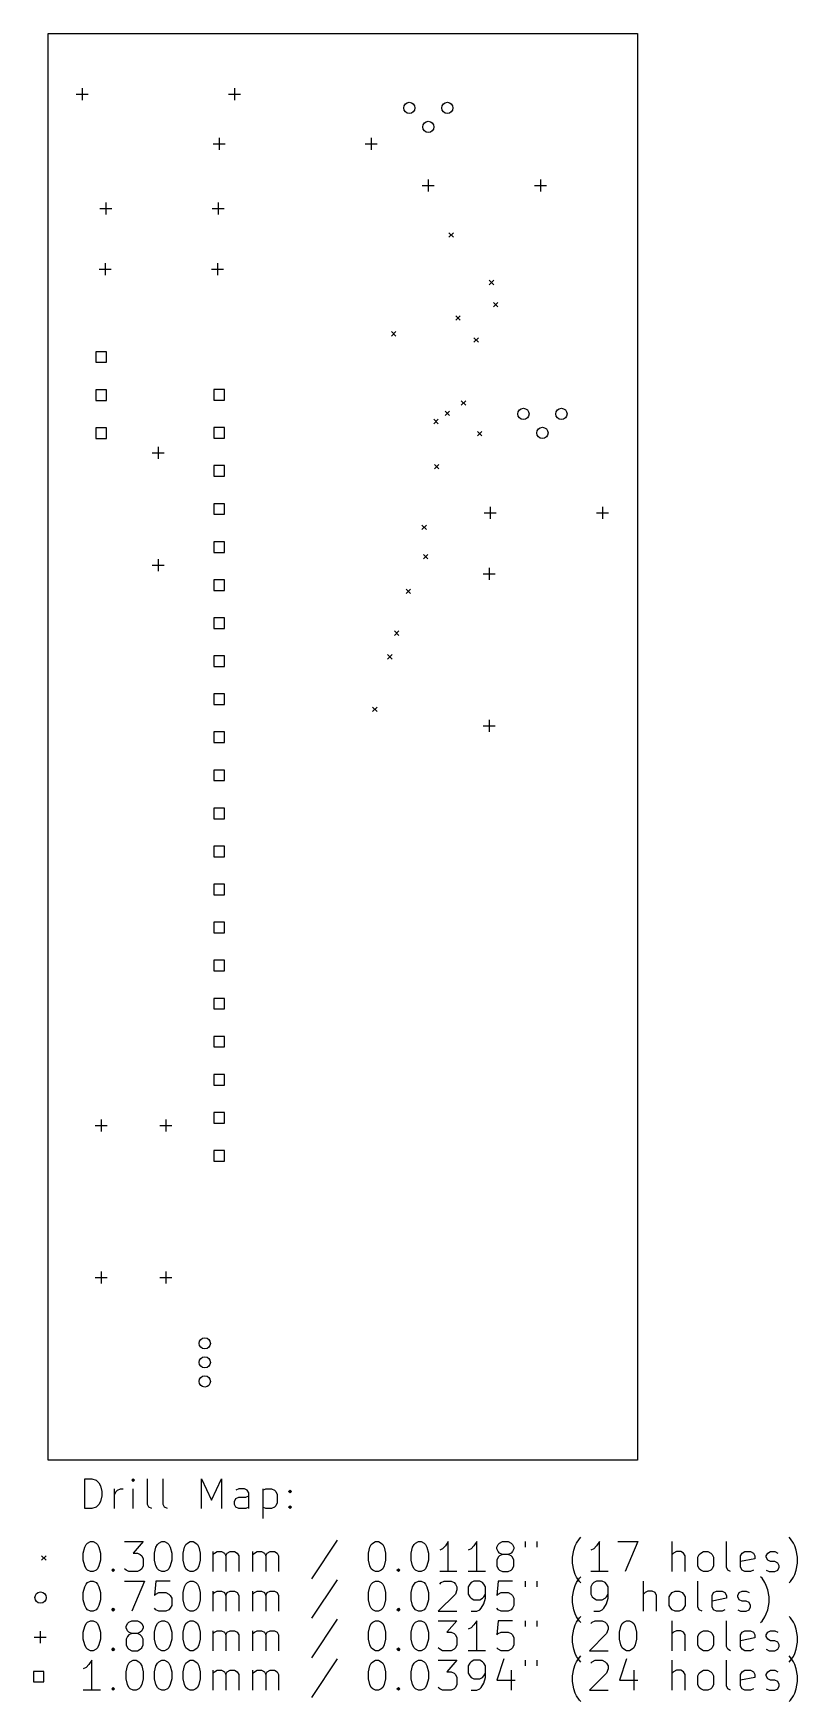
# Model space of a CAD drawing. Extents: x 89 to 140, y -167 to -56.
import ezdxf

# ---------------------------------------------------------------- set-up
doc = ezdxf.new("R2010")
doc.units = 0
doc.layers.add('BLACK', color=7, linetype='CONTINUOUS')

msp = doc.modelspace()

# ---------------------------------------------------------------- linework, layer by layer
at = {"layer": 'BLACK', "linetype": 'CONTINUOUS'}
for p, q in [((90.17, -55.88), (129.54, -55.88)), ((90.17, -151.13), (90.17, -55.88)), ((129.54, -55.88), (129.54, -151.13)), ((92.056, -59.944), (92.856, -59.944)), ((92.456, -59.544), (92.456, -60.344)), ((102.216, -59.944), (103.016, -59.944)), ((102.616, -59.544), (102.616, -60.344)), ((101.2, -63.246), (102, -63.246)), ((101.6, -62.846), (101.6, -63.646)), ((111.36, -63.246), (112.16, -63.246)), ((111.76, -62.846), (111.76, -63.646)), ((115.57, -65.64), (115.57, -66.44)), ((123.07, -65.64), (123.07, -66.44)), ((115.17, -66.04), (115.97, -66.04)), ((122.67, -66.04), (123.47, -66.04)), ((93.64, -67.564), (94.44, -67.564)), ((94.04, -67.164), (94.04, -67.964)), ((101.14, -67.564), (101.94, -67.564)), ((101.54, -67.164), (101.54, -67.964)), ((116.944, -69.192), (117.244, -69.492)), ((117.244, -69.192), (116.944, -69.492)), ((93.98, -71.228), (93.98, -72.028)), ((101.48, -71.228), (101.48, -72.028)), ((93.58, -71.628), (94.38, -71.628)), ((101.08, -71.628), (101.88, -71.628)), ((119.64, -72.36), (119.94, -72.66)), ((119.94, -72.36), (119.64, -72.66)), ((119.92, -73.84), (120.22, -74.14)), ((120.22, -73.84), (119.92, -74.14)), ((117.4, -74.73), (117.7, -75.03)), ((117.7, -74.73), (117.4, -75.03)), ((113.1, -75.79), (113.4, -76.09)), ((113.4, -75.79), (113.1, -76.09)), ((118.62, -76.2), (118.92, -76.5)), ((118.92, -76.2), (118.62, -76.5)), ((94.0796, -77.1314), (93.3724, -77.1314)), ((93.3724, -77.1314), (93.3724, -77.8386)), ((93.3724, -77.8386), (94.0796, -77.8386)), ((94.0796, -77.8386), (94.0796, -77.1314)), ((94.0796, -79.6714), (93.3724, -79.6714)), ((93.3724, -79.6714), (93.3724, -80.3786)), ((94.0796, -80.3786), (94.0796, -79.6714)), ((101.954, -79.6564), (101.246, -79.6564)), ((101.246, -79.6564), (101.246, -80.3636)), ((101.954, -80.3636), (101.954, -79.6564)), ((93.3724, -80.3786), (94.0796, -80.3786)), ((101.246, -80.3636), (101.954, -80.3636)), ((116.69, -81.09), (116.99, -81.39)), ((116.99, -81.09), (116.69, -81.39)), ((117.77, -80.4), (118.07, -80.7)), ((118.07, -80.4), (117.77, -80.7)), ((94.0796, -82.2114), (93.3724, -82.2114)), ((93.3724, -82.2114), (93.3724, -82.9186)), ((94.0796, -82.9186), (94.0796, -82.2114)), ((101.954, -82.1964), (101.246, -82.1964)), ((101.246, -82.1964), (101.246, -82.9036)), ((101.954, -82.9036), (101.954, -82.1964)), ((115.928, -81.638), (116.228, -81.938)), ((116.228, -81.638), (115.928, -81.938)), ((93.3724, -82.9186), (94.0796, -82.9186)), ((97.536, -83.48), (97.536, -84.28)), ((101.246, -82.9036), (101.954, -82.9036)), ((118.85, -82.45), (119.15, -82.75)), ((119.15, -82.45), (118.85, -82.75)), ((97.136, -83.88), (97.936, -83.88)), ((101.954, -84.7364), (101.246, -84.7364)), ((101.246, -84.7364), (101.246, -85.4436)), ((101.246, -85.4436), (101.954, -85.4436)), ((101.954, -85.4436), (101.954, -84.7364)), ((115.98, -84.66), (116.28, -84.96)), ((116.28, -84.66), (115.98, -84.96)), ((101.954, -87.2764), (101.246, -87.2764)), ((101.246, -87.2764), (101.246, -87.9836)), ((101.954, -87.9836), (101.954, -87.2764)), ((119.294, -87.884), (120.094, -87.884)), ((119.694, -87.484), (119.694, -88.284)), ((126.794, -87.884), (127.594, -87.884)), ((127.194, -87.484), (127.194, -88.284)), ((101.246, -87.9836), (101.954, -87.9836)), ((115.14, -88.7), (115.44, -89)), ((115.44, -88.7), (115.14, -89)), ((101.954, -89.8164), (101.246, -89.8164)), ((101.246, -89.8164), (101.246, -90.5236)), ((101.954, -90.5236), (101.954, -89.8164)), ((97.536, -90.98), (97.536, -91.78)), ((101.246, -90.5236), (101.954, -90.5236)), ((115.24, -90.66), (115.54, -90.96)), ((115.54, -90.66), (115.24, -90.96)), ((97.136, -91.38), (97.936, -91.38)), ((101.954, -92.3564), (101.246, -92.3564)), ((101.246, -92.3564), (101.246, -93.0636)), ((101.954, -93.0636), (101.954, -92.3564)), ((119.234, -91.948), (120.034, -91.948)), ((119.634, -91.548), (119.634, -92.348)), ((101.246, -93.0636), (101.954, -93.0636)), ((114.09, -92.98), (114.39, -93.28)), ((114.39, -92.98), (114.09, -93.28)), ((101.954, -94.8964), (101.246, -94.8964)), ((101.246, -94.8964), (101.246, -95.6036)), ((101.246, -95.6036), (101.954, -95.6036)), ((101.954, -95.6036), (101.954, -94.8964)), ((113.3, -95.77), (113.6, -96.07)), ((113.6, -95.77), (113.3, -96.07)), ((101.954, -97.4364), (101.246, -97.4364)), ((101.246, -97.4364), (101.246, -98.1436)), ((101.954, -98.1436), (101.954, -97.4364)), ((112.85, -97.35), (113.15, -97.65)), ((113.15, -97.35), (112.85, -97.65)), ((101.246, -98.1436), (101.954, -98.1436)), ((101.954, -99.9764), (101.246, -99.9764)), ((101.246, -99.9764), (101.246, -100.684)), ((101.954, -100.684), (101.954, -99.9764)), ((101.246, -100.684), (101.954, -100.684)), ((111.85, -100.85), (112.15, -101.15)), ((112.15, -100.85), (111.85, -101.15)), ((119.234, -102.108), (120.034, -102.108)), ((119.634, -101.708), (119.634, -102.508)), ((101.954, -102.516), (101.246, -102.516)), ((101.246, -102.516), (101.246, -103.224)), ((101.246, -103.224), (101.954, -103.224)), ((101.954, -103.224), (101.954, -102.516)), ((101.954, -105.056), (101.246, -105.056)), ((101.246, -105.056), (101.246, -105.764)), ((101.246, -105.764), (101.954, -105.764)), ((101.954, -105.764), (101.954, -105.056)), ((101.954, -107.596), (101.246, -107.596)), ((101.246, -107.596), (101.246, -108.304)), ((101.954, -108.304), (101.954, -107.596)), ((101.246, -108.304), (101.954, -108.304)), ((101.954, -110.136), (101.246, -110.136)), ((101.246, -110.136), (101.246, -110.844)), ((101.954, -110.844), (101.954, -110.136)), ((101.246, -110.844), (101.954, -110.844)), ((101.954, -112.676), (101.246, -112.676)), ((101.246, -112.676), (101.246, -113.384)), ((101.246, -113.384), (101.954, -113.384)), ((101.954, -113.384), (101.954, -112.676)), ((101.954, -115.216), (101.246, -115.216)), ((101.246, -115.216), (101.246, -115.924)), ((101.954, -115.924), (101.954, -115.216)), ((101.246, -115.924), (101.954, -115.924)), ((101.954, -117.756), (101.246, -117.756)), ((101.246, -117.756), (101.246, -118.464)), ((101.954, -118.464), (101.954, -117.756)), ((101.246, -118.464), (101.954, -118.464)), ((101.954, -120.296), (101.246, -120.296)), ((101.246, -120.296), (101.246, -121.004)), ((101.246, -121.004), (101.954, -121.004)), ((101.954, -121.004), (101.954, -120.296)), ((101.954, -122.836), (101.246, -122.836)), ((101.246, -122.836), (101.246, -123.544)), ((101.246, -123.544), (101.954, -123.544)), ((101.954, -123.544), (101.954, -122.836)), ((101.954, -125.376), (101.246, -125.376)), ((101.246, -125.376), (101.246, -126.084)), ((101.954, -126.084), (101.954, -125.376)), ((101.246, -126.084), (101.954, -126.084)), ((101.954, -127.916), (101.246, -127.916)), ((101.246, -127.916), (101.246, -128.624)), ((101.954, -128.624), (101.954, -127.916)), ((93.326, -128.778), (94.126, -128.778)), ((93.726, -128.378), (93.726, -129.178)), ((97.644, -128.778), (98.444, -128.778)), ((98.044, -128.378), (98.044, -129.178)), ((101.246, -128.624), (101.954, -128.624)), ((101.954, -130.456), (101.246, -130.456)), ((101.246, -130.456), (101.246, -131.164)), ((101.246, -131.164), (101.954, -131.164)), ((101.954, -131.164), (101.954, -130.456)), ((93.326, -138.938), (94.126, -138.938)), ((93.726, -138.538), (93.726, -139.338)), ((97.644, -138.938), (98.444, -138.938)), ((98.044, -138.538), (98.044, -139.338)), ((129.54, -151.13), (90.17, -151.13)), ((92.6192, -154.362), (92.6192, -152.362)), ((92.6192, -152.362), (93.0954, -152.362)), ((93.0954, -152.362), (93.3811, -152.457)), ((93.3811, -152.457), (93.5716, -152.647)), ((95.8573, -152.362), (95.762, -152.457)), ((95.762, -152.457), (95.8573, -152.552)), ((95.9525, -152.457), (95.8573, -152.362)), ((95.8573, -152.362), (95.8573, -152.552)), ((95.8573, -152.552), (95.9525, -152.457)), ((96.8097, -154.076), (96.8097, -152.362)), ((97.8573, -154.076), (97.8573, -152.362)), ((100.429, -154.362), (100.429, -152.362)), ((100.429, -152.362), (101.095, -153.79)), ((101.095, -153.79), (101.762, -152.362)), ((101.762, -152.362), (101.762, -154.362)), ((93.5716, -152.647), (93.6668, -152.838)), ((93.6668, -152.838), (93.762, -153.219)), ((93.762, -153.505), (93.6668, -153.886)), ((93.762, -153.219), (93.762, -153.505)), ((94.6192, -154.362), (94.6192, -153.028)), ((94.6192, -153.409), (94.7144, -153.219)), ((94.7144, -153.219), (94.8097, -153.124)), ((94.8097, -153.124), (95.0001, -153.028)), ((95.0001, -153.028), (95.1906, -153.028)), ((95.8573, -154.362), (95.8573, -153.028)), ((102.905, -153.028), (102.714, -153.124)), ((102.714, -153.695), (102.905, -153.6)), ((103.286, -153.028), (102.905, -153.028)), ((102.905, -153.6), (103.381, -153.6)), ((103.476, -153.124), (103.286, -153.028)), ((103.381, -153.6), (103.572, -153.505)), ((103.572, -153.314), (103.476, -153.124)), ((103.572, -154.362), (103.572, -153.314)), ((104.524, -153.028), (104.524, -155.028)), ((104.524, -153.124), (104.714, -153.028)), ((104.714, -153.028), (105.095, -153.028)), ((105.095, -153.028), (105.286, -153.124)), ((105.286, -153.124), (105.381, -153.219)), ((105.381, -153.219), (105.476, -153.409)), ((105.476, -153.409), (105.476, -153.981)), ((106.238, -153.219), (106.333, -153.124)), ((106.333, -153.314), (106.238, -153.219)), ((106.333, -153.124), (106.429, -153.219)), ((106.333, -153.124), (106.333, -153.314)), ((106.429, -153.219), (106.333, -153.314)), ((93.0954, -154.362), (92.6192, -154.362)), ((93.3811, -154.267), (93.0954, -154.362)), ((93.5716, -154.076), (93.3811, -154.267)), ((93.6668, -153.886), (93.5716, -154.076)), ((96.9049, -154.267), (96.8097, -154.076)), ((97.0954, -154.362), (96.9049, -154.267)), ((97.9525, -154.267), (97.8573, -154.076)), ((98.143, -154.362), (97.9525, -154.267)), ((102.619, -153.886), (102.714, -153.695)), ((102.619, -154.076), (102.619, -153.886)), ((102.714, -154.267), (102.619, -154.076)), ((102.905, -154.362), (102.714, -154.267)), ((103.381, -154.362), (102.905, -154.362)), ((103.572, -154.267), (103.381, -154.362)), ((104.714, -154.362), (104.524, -154.267)), ((105.095, -154.362), (104.714, -154.362)), ((105.286, -154.267), (105.095, -154.362)), ((105.381, -154.171), (105.286, -154.267)), ((105.476, -153.981), (105.381, -154.171)), ((106.238, -154.267), (106.333, -154.171)), ((106.333, -154.362), (106.238, -154.267)), ((106.333, -154.171), (106.429, -154.267)), ((106.333, -154.171), (106.333, -154.362)), ((106.429, -154.267), (106.333, -154.362)), ((92.524, -157.324), (92.6192, -156.943)), ((92.6192, -156.943), (92.7144, -156.752)), ((92.7144, -156.752), (92.8097, -156.657)), ((92.8097, -156.657), (93.0001, -156.562)), ((93.0001, -156.562), (93.1906, -156.562)), ((93.1906, -156.562), (93.3811, -156.657)), ((93.3811, -156.657), (93.4763, -156.752)), ((93.4763, -156.752), (93.5716, -156.943)), ((93.5716, -156.943), (93.6668, -157.324)), ((95.2859, -156.562), (96.524, -156.562)), ((96.524, -156.562), (95.8573, -157.324)), ((97.2859, -157.324), (97.3811, -156.943)), ((97.3811, -156.943), (97.4763, -156.752)), ((97.4763, -156.752), (97.5716, -156.657)), ((97.5716, -156.657), (97.762, -156.562)), ((97.762, -156.562), (97.9525, -156.562)), ((97.9525, -156.562), (98.143, -156.657)), ((98.143, -156.657), (98.2382, -156.752)), ((98.2382, -156.752), (98.3335, -156.943)), ((98.3335, -156.943), (98.4287, -157.324)), ((99.1906, -157.324), (99.2859, -156.943)), ((99.2859, -156.943), (99.3811, -156.752)), ((99.3811, -156.752), (99.4763, -156.657)), ((99.4763, -156.657), (99.6668, -156.562)), ((99.6668, -156.562), (99.8573, -156.562)), ((99.8573, -156.562), (100.048, -156.657)), ((100.048, -156.657), (100.143, -156.752)), ((100.143, -156.752), (100.238, -156.943)), ((100.238, -156.943), (100.333, -157.324)), ((109.476, -156.467), (107.762, -159.038)), ((111.572, -157.324), (111.667, -156.943)), ((111.667, -156.943), (111.762, -156.752)), ((111.762, -156.752), (111.857, -156.657)), ((111.857, -156.657), (112.048, -156.562)), ((112.048, -156.562), (112.238, -156.562)), ((112.238, -156.562), (112.429, -156.657)), ((112.429, -156.657), (112.524, -156.752)), ((112.524, -156.752), (112.619, -156.943)), ((112.619, -156.943), (112.714, -157.324)), ((114.429, -157.324), (114.524, -156.943)), ((114.524, -156.943), (114.619, -156.752)), ((114.619, -156.752), (114.714, -156.657)), ((114.714, -156.657), (114.905, -156.562)), ((114.905, -156.562), (115.095, -156.562)), ((115.095, -156.562), (115.286, -156.657)), ((115.286, -156.657), (115.381, -156.752)), ((115.381, -156.752), (115.476, -156.943)), ((115.476, -156.943), (115.572, -157.324)), ((116.714, -156.847), (116.524, -157.038)), ((116.905, -156.562), (116.714, -156.847)), ((116.905, -158.562), (116.905, -156.562)), ((118.619, -156.847), (118.429, -157.038)), ((118.81, -156.562), (118.619, -156.847)), ((118.81, -158.562), (118.81, -156.562)), ((120.143, -156.943), (120.238, -156.752)), ((120.143, -157.038), (120.143, -156.943)), ((120.238, -156.752), (120.333, -156.657)), ((120.333, -156.657), (120.524, -156.562)), ((120.524, -156.562), (120.905, -156.562)), ((120.905, -156.562), (121.095, -156.657)), ((121.095, -156.657), (121.191, -156.752)), ((121.191, -156.752), (121.286, -156.943)), ((121.286, -156.943), (121.286, -157.038)), ((122.048, -156.562), (122.048, -156.943)), ((122.81, -156.562), (122.81, -156.943)), ((125.286, -157.133), (125.381, -156.847)), ((125.381, -156.847), (125.476, -156.657)), ((125.476, -156.657), (125.667, -156.371)), ((125.667, -156.371), (125.762, -156.276)), ((126.81, -156.847), (126.619, -157.038)), ((127, -156.562), (126.81, -156.847)), ((127, -158.562), (127, -156.562)), ((128.238, -156.562), (129.572, -156.562)), ((129.572, -156.562), (128.714, -158.562)), ((131.857, -158.562), (131.857, -156.562)), ((135.476, -158.276), (135.476, -156.562)), ((139.762, -156.371), (139.667, -156.276)), ((139.953, -156.657), (139.762, -156.371)), ((140.048, -156.847), (139.953, -156.657)), ((140.143, -157.133), (140.048, -156.847)), ((89.743, -157.507), (90.043, -157.807)), ((90.043, -157.507), (89.743, -157.807)), ((92.524, -157.8), (92.524, -157.324)), ((92.6192, -158.181), (92.524, -157.8)), ((93.6668, -157.8), (93.5716, -158.181)), ((93.6668, -157.324), (93.6668, -157.8)), ((95.8573, -157.324), (96.143, -157.324)), ((96.143, -157.324), (96.3335, -157.419)), ((96.3335, -157.419), (96.4287, -157.514)), ((96.4287, -157.514), (96.524, -157.705)), ((96.524, -157.705), (96.524, -158.181)), ((97.2859, -157.8), (97.2859, -157.324)), ((97.3811, -158.181), (97.2859, -157.8)), ((98.4287, -157.8), (98.3335, -158.181)), ((98.4287, -157.324), (98.4287, -157.8)), ((99.1906, -157.8), (99.1906, -157.324)), ((99.2859, -158.181), (99.1906, -157.8)), ((100.333, -157.8), (100.238, -158.181)), ((100.333, -157.324), (100.333, -157.8)), ((101.191, -158.562), (101.191, -157.228)), ((101.191, -157.419), (101.286, -157.324)), ((101.286, -157.324), (101.476, -157.228)), ((101.476, -157.228), (101.762, -157.228)), ((101.762, -157.228), (101.953, -157.324)), ((101.953, -157.324), (102.048, -157.514)), ((102.048, -157.514), (102.143, -157.324)), ((102.048, -157.514), (102.048, -158.562)), ((102.143, -157.324), (102.333, -157.228)), ((102.333, -157.228), (102.619, -157.228)), ((102.619, -157.228), (102.81, -157.324)), ((102.81, -157.324), (102.905, -157.514)), ((102.905, -157.514), (102.905, -158.562)), ((103.857, -158.562), (103.857, -157.228)), ((103.857, -157.419), (103.953, -157.324)), ((103.953, -157.324), (104.143, -157.228)), ((104.143, -157.228), (104.429, -157.228)), ((104.429, -157.228), (104.619, -157.324)), ((104.619, -157.324), (104.714, -157.514)), ((104.714, -157.514), (104.81, -157.324)), ((104.714, -157.514), (104.714, -158.562)), ((104.81, -157.324), (105, -157.228)), ((105, -157.228), (105.286, -157.228)), ((105.286, -157.228), (105.476, -157.324)), ((105.476, -157.324), (105.572, -157.514)), ((105.572, -157.514), (105.572, -158.562)), ((111.572, -157.8), (111.572, -157.324)), ((111.667, -158.181), (111.572, -157.8)), ((112.714, -157.8), (112.619, -158.181)), ((112.714, -157.324), (112.714, -157.8)), ((114.429, -157.8), (114.429, -157.324)), ((114.524, -158.181), (114.429, -157.8)), ((115.572, -157.8), (115.476, -158.181)), ((115.572, -157.324), (115.572, -157.8)), ((116.524, -157.038), (116.333, -157.133)), ((118.429, -157.038), (118.238, -157.133)), ((120.238, -157.228), (120.143, -157.038)), ((120.238, -157.609), (120.143, -157.8)), ((120.143, -157.8), (120.143, -158.181)), ((120.333, -157.324), (120.238, -157.228)), ((120.333, -157.514), (120.238, -157.609)), ((120.524, -157.419), (120.333, -157.324)), ((120.524, -157.419), (120.333, -157.514)), ((120.905, -157.419), (120.524, -157.419)), ((121.095, -157.324), (120.905, -157.419)), ((121.095, -157.514), (120.905, -157.419)), ((121.191, -157.228), (121.095, -157.324)), ((121.191, -157.609), (121.095, -157.514)), ((121.286, -157.038), (121.191, -157.228)), ((121.286, -157.8), (121.191, -157.609)), ((121.286, -158.181), (121.286, -157.8)), ((125.191, -157.609), (125.286, -157.133)), ((125.191, -157.99), (125.191, -157.609)), ((125.286, -158.467), (125.191, -157.99)), ((126.619, -157.038), (126.429, -157.133)), ((131.953, -157.324), (131.857, -157.419)), ((132.143, -157.228), (131.953, -157.324)), ((132.429, -157.228), (132.143, -157.228)), ((132.619, -157.324), (132.429, -157.228)), ((132.714, -157.514), (132.619, -157.324)), ((132.714, -158.562), (132.714, -157.514)), ((133.572, -157.609), (133.667, -157.419)), ((133.572, -158.181), (133.572, -157.609)), ((133.667, -157.419), (133.762, -157.324)), ((133.762, -157.324), (133.953, -157.228)), ((133.953, -157.228), (134.238, -157.228)), ((134.238, -157.228), (134.429, -157.324)), ((134.429, -157.324), (134.524, -157.419)), ((134.524, -157.419), (134.619, -157.609)), ((134.619, -157.609), (134.619, -158.181)), ((136.429, -157.514), (136.524, -157.324)), ((136.429, -158.276), (136.429, -157.514)), ((137.381, -157.705), (136.429, -157.895)), ((136.524, -157.324), (136.714, -157.228)), ((136.714, -157.228), (137.095, -157.228)), ((137.095, -157.228), (137.286, -157.324)), ((137.286, -157.324), (137.381, -157.514)), ((137.381, -157.514), (137.381, -157.705)), ((138.143, -157.514), (138.238, -157.324)), ((138.143, -157.609), (138.143, -157.514)), ((138.238, -157.8), (138.143, -157.609)), ((138.238, -157.324), (138.429, -157.228)), ((138.429, -157.895), (138.238, -157.8)), ((138.429, -157.228), (138.714, -157.228)), ((138.714, -157.895), (138.429, -157.895)), ((138.714, -157.228), (138.905, -157.324)), ((138.905, -157.99), (138.714, -157.895)), ((139, -158.181), (138.905, -157.99)), ((140.238, -157.609), (140.143, -157.133)), ((140.143, -158.467), (140.238, -157.99)), ((140.238, -157.99), (140.238, -157.609)), ((92.7144, -158.371), (92.6192, -158.181)), ((92.8097, -158.467), (92.7144, -158.371)), ((93.0001, -158.562), (92.8097, -158.467)), ((92.8097, -159.297), (93.0001, -159.202)), ((93.1906, -158.562), (93.0001, -158.562)), ((93.0001, -159.202), (93.1906, -159.202)), ((93.3811, -158.467), (93.1906, -158.562)), ((93.1906, -159.202), (93.3811, -159.297)), ((93.4763, -158.371), (93.3811, -158.467)), ((93.5716, -158.181), (93.4763, -158.371)), ((94.4287, -158.467), (94.524, -158.371)), ((94.524, -158.562), (94.4287, -158.467)), ((94.524, -158.371), (94.6192, -158.467)), ((94.524, -158.371), (94.524, -158.562)), ((94.6192, -158.467), (94.524, -158.562)), ((95.3811, -158.467), (95.2859, -158.371)), ((95.2859, -159.202), (96.6192, -159.202)), ((95.5716, -158.562), (95.3811, -158.467)), ((96.143, -158.562), (95.5716, -158.562)), ((96.6192, -159.202), (95.762, -161.202)), ((96.3335, -158.467), (96.143, -158.562)), ((96.4287, -158.371), (96.3335, -158.467)), ((96.524, -158.181), (96.4287, -158.371)), ((97.3811, -159.202), (97.2859, -160.154)), ((97.4763, -158.371), (97.3811, -158.181)), ((98.3335, -159.202), (97.3811, -159.202)), ((97.5716, -158.467), (97.4763, -158.371)), ((97.762, -158.562), (97.5716, -158.467)), ((97.9525, -158.562), (97.762, -158.562)), ((98.143, -158.467), (97.9525, -158.562)), ((98.2382, -158.371), (98.143, -158.467)), ((98.3335, -158.181), (98.2382, -158.371)), ((99.3811, -158.371), (99.2859, -158.181)), ((99.4763, -158.467), (99.3811, -158.371)), ((99.6668, -158.562), (99.4763, -158.467)), ((99.4763, -159.297), (99.6668, -159.202)), ((99.8573, -158.562), (99.6668, -158.562)), ((99.6668, -159.202), (99.8573, -159.202)), ((100.048, -158.467), (99.8573, -158.562)), ((99.8573, -159.202), (100.048, -159.297)), ((100.143, -158.371), (100.048, -158.467)), ((100.238, -158.181), (100.143, -158.371)), ((109.476, -159.107), (107.762, -161.678)), ((111.762, -158.371), (111.667, -158.181)), ((111.857, -158.467), (111.762, -158.371)), ((112.048, -158.562), (111.857, -158.467)), ((111.857, -159.297), (112.048, -159.202)), ((112.238, -158.562), (112.048, -158.562)), ((112.048, -159.202), (112.238, -159.202)), ((112.429, -158.467), (112.238, -158.562)), ((112.238, -159.202), (112.429, -159.297)), ((112.524, -158.371), (112.429, -158.467)), ((112.619, -158.181), (112.524, -158.371)), ((113.476, -158.467), (113.572, -158.371)), ((113.572, -158.562), (113.476, -158.467)), ((113.572, -158.371), (113.667, -158.467)), ((113.572, -158.371), (113.572, -158.562)), ((113.667, -158.467), (113.572, -158.562)), ((114.619, -158.371), (114.524, -158.181)), ((114.714, -158.467), (114.619, -158.371)), ((114.905, -158.562), (114.714, -158.467)), ((114.714, -159.297), (114.905, -159.202)), ((115.095, -158.562), (114.905, -158.562)), ((114.905, -159.202), (115.095, -159.202)), ((115.286, -158.467), (115.095, -158.562)), ((115.095, -159.202), (115.286, -159.297)), ((115.381, -158.371), (115.286, -158.467)), ((115.476, -158.181), (115.381, -158.371)), ((117.476, -158.562), (116.333, -158.562)), ((116.429, -159.297), (116.619, -159.202)), ((116.619, -159.202), (117.095, -159.202)), ((117.095, -159.202), (117.286, -159.297)), ((119.381, -158.562), (118.238, -158.562)), ((118.619, -159.202), (118.429, -159.297)), ((119, -159.202), (118.619, -159.202)), ((119.191, -159.297), (119, -159.202)), ((120.143, -158.181), (120.238, -158.371)), ((120.238, -159.202), (120.143, -160.154)), ((120.238, -158.371), (120.333, -158.467)), ((121.191, -159.202), (120.238, -159.202)), ((120.333, -158.467), (120.524, -158.562)), ((120.524, -158.562), (120.905, -158.562)), ((120.905, -158.562), (121.095, -158.467)), ((121.095, -158.467), (121.191, -158.371)), ((121.191, -158.371), (121.286, -158.181)), ((122.048, -159.202), (122.048, -159.583)), ((122.81, -159.202), (122.81, -159.583)), ((125.381, -158.752), (125.286, -158.467)), ((125.476, -158.943), (125.381, -158.752)), ((125.667, -159.228), (125.476, -158.943)), ((125.476, -159.297), (125.667, -159.011)), ((125.667, -159.011), (125.762, -158.916)), ((125.762, -159.324), (125.667, -159.228)), ((127.572, -158.562), (126.429, -158.562)), ((126.81, -159.202), (126.619, -159.297)), ((127.191, -159.202), (126.81, -159.202)), ((127.381, -159.297), (127.191, -159.202)), ((129.953, -161.202), (129.953, -159.202)), ((133.667, -158.371), (133.572, -158.181)), ((133.572, -160.916), (133.572, -159.202)), ((133.762, -158.467), (133.667, -158.371)), ((133.953, -158.562), (133.762, -158.467)), ((134.238, -158.562), (133.953, -158.562)), ((134.429, -158.467), (134.238, -158.562)), ((134.524, -158.371), (134.429, -158.467)), ((134.619, -158.181), (134.524, -158.371)), ((135.572, -158.467), (135.476, -158.276)), ((135.762, -158.562), (135.572, -158.467)), ((136.524, -158.467), (136.429, -158.276)), ((136.714, -158.562), (136.524, -158.467)), ((137.095, -158.562), (136.714, -158.562)), ((137.286, -158.467), (137.095, -158.562)), ((137.857, -159.011), (137.762, -158.916)), ((138.048, -159.297), (137.857, -159.011)), ((138.143, -158.467), (138.333, -158.562)), ((138.333, -158.562), (138.714, -158.562)), ((138.714, -158.562), (138.905, -158.467)), ((138.905, -158.467), (139, -158.276)), ((139, -158.276), (139, -158.181)), ((139.667, -159.324), (139.762, -159.228)), ((139.762, -159.228), (139.953, -158.943)), ((139.953, -158.943), (140.048, -158.752)), ((140.048, -158.752), (140.143, -158.467)), ((92.524, -159.964), (92.6192, -159.583)), ((92.524, -160.44), (92.524, -159.964)), ((92.6192, -159.583), (92.7144, -159.392)), ((92.7144, -159.392), (92.8097, -159.297)), ((93.3811, -159.297), (93.4763, -159.392)), ((93.4763, -159.392), (93.5716, -159.583)), ((93.5716, -159.583), (93.6668, -159.964)), ((93.6668, -159.964), (93.6668, -160.44)), ((97.2859, -160.154), (97.3811, -160.059)), ((97.3811, -160.059), (97.5716, -159.964)), ((97.5716, -159.964), (98.0478, -159.964)), ((98.0478, -159.964), (98.2382, -160.059)), ((98.2382, -160.059), (98.3335, -160.154)), ((98.3335, -160.154), (98.4287, -160.345)), ((98.4287, -160.345), (98.4287, -160.821)), ((99.1906, -159.964), (99.2859, -159.583)), ((99.1906, -160.44), (99.1906, -159.964)), ((99.2859, -159.583), (99.3811, -159.392)), ((99.3811, -159.392), (99.4763, -159.297)), ((100.048, -159.297), (100.143, -159.392)), ((100.143, -159.392), (100.238, -159.583)), ((100.238, -159.583), (100.333, -159.964)), ((100.333, -159.964), (100.333, -160.44)), ((101.191, -161.202), (101.191, -159.868)), ((101.191, -160.059), (101.286, -159.964)), ((101.286, -159.964), (101.476, -159.868)), ((101.476, -159.868), (101.762, -159.868)), ((101.762, -159.868), (101.953, -159.964)), ((101.953, -159.964), (102.048, -160.154)), ((102.048, -160.154), (102.143, -159.964)), ((102.048, -160.154), (102.048, -161.202)), ((102.143, -159.964), (102.333, -159.868)), ((102.333, -159.868), (102.619, -159.868)), ((102.619, -159.868), (102.81, -159.964)), ((102.81, -159.964), (102.905, -160.154)), ((102.905, -160.154), (102.905, -161.202)), ((103.857, -161.202), (103.857, -159.868)), ((103.857, -160.059), (103.953, -159.964)), ((103.953, -159.964), (104.143, -159.868)), ((104.143, -159.868), (104.429, -159.868)), ((104.429, -159.868), (104.619, -159.964)), ((104.619, -159.964), (104.714, -160.154)), ((104.714, -160.154), (104.81, -159.964)), ((104.714, -160.154), (104.714, -161.202)), ((104.81, -159.964), (105, -159.868)), ((105, -159.868), (105.286, -159.868)), ((105.286, -159.868), (105.476, -159.964)), ((105.476, -159.964), (105.572, -160.154)), ((105.572, -160.154), (105.572, -161.202)), ((111.572, -159.964), (111.667, -159.583)), ((111.572, -160.44), (111.572, -159.964)), ((111.667, -159.583), (111.762, -159.392)), ((111.762, -159.392), (111.857, -159.297)), ((112.429, -159.297), (112.524, -159.392)), ((112.524, -159.392), (112.619, -159.583)), ((112.619, -159.583), (112.714, -159.964)), ((112.714, -159.964), (112.714, -160.44)), ((114.429, -159.964), (114.524, -159.583)), ((114.429, -160.44), (114.429, -159.964)), ((114.524, -159.583), (114.619, -159.392)), ((114.619, -159.392), (114.714, -159.297)), ((115.286, -159.297), (115.381, -159.392)), ((115.381, -159.392), (115.476, -159.583)), ((115.476, -159.583), (115.572, -159.964)), ((115.572, -159.964), (115.572, -160.44)), ((117.381, -160.059), (116.238, -161.202)), ((116.333, -159.392), (116.429, -159.297)), ((117.286, -159.297), (117.381, -159.392)), ((117.381, -159.392), (117.476, -159.583)), ((117.476, -159.773), (117.381, -160.059)), ((117.476, -159.583), (117.476, -159.773)), ((118.333, -159.392), (118.238, -159.583)), ((118.238, -159.583), (118.238, -160.059)), ((118.238, -160.059), (118.333, -160.249)), ((118.429, -159.297), (118.333, -159.392)), ((118.333, -160.249), (118.429, -160.345)), ((118.429, -160.345), (118.619, -160.44)), ((119, -160.44), (119.191, -160.345)), ((119.286, -159.392), (119.191, -159.297)), ((119.191, -160.345), (119.286, -160.249)), ((119.381, -159.583), (119.286, -159.392)), ((119.286, -160.249), (119.381, -160.059)), ((119.286, -160.726), (119.381, -160.345)), ((119.381, -160.345), (119.381, -159.583)), ((120.143, -160.154), (120.238, -160.059)), ((120.238, -160.059), (120.429, -159.964)), ((120.429, -159.964), (120.905, -159.964)), ((120.905, -159.964), (121.095, -160.059)), ((121.095, -160.059), (121.191, -160.154)), ((121.191, -160.154), (121.286, -160.345)), ((121.286, -160.345), (121.286, -160.821)), ((125.191, -160.249), (125.286, -159.773)), ((125.191, -160.63), (125.191, -160.249)), ((125.286, -159.773), (125.381, -159.487)), ((125.381, -159.487), (125.476, -159.297)), ((126.524, -159.392), (126.429, -159.583)), ((126.429, -159.583), (126.429, -160.059)), ((126.429, -160.059), (126.524, -160.249)), ((126.619, -159.297), (126.524, -159.392)), ((126.524, -160.249), (126.619, -160.345)), ((126.619, -160.345), (126.81, -160.44)), ((127.191, -160.44), (127.381, -160.345)), ((127.476, -159.392), (127.381, -159.297)), ((127.381, -160.345), (127.476, -160.249)), ((127.572, -159.583), (127.476, -159.392)), ((127.476, -160.249), (127.572, -160.059)), ((127.476, -160.726), (127.572, -160.345)), ((127.572, -160.345), (127.572, -159.583)), ((130.048, -159.964), (129.953, -160.059)), ((130.238, -159.868), (130.048, -159.964)), ((130.524, -159.868), (130.238, -159.868)), ((130.714, -159.964), (130.524, -159.868)), ((130.81, -160.154), (130.714, -159.964)), ((130.81, -161.202), (130.81, -160.154)), ((131.667, -160.249), (131.762, -160.059)), ((131.667, -160.821), (131.667, -160.249)), ((131.762, -160.059), (131.857, -159.964)), ((131.857, -159.964), (132.048, -159.868)), ((132.048, -159.868), (132.333, -159.868)), ((132.333, -159.868), (132.524, -159.964)), ((132.524, -159.964), (132.619, -160.059)), ((132.619, -160.059), (132.714, -160.249)), ((132.714, -160.249), (132.714, -160.821)), ((134.524, -160.154), (134.619, -159.964)), ((134.524, -160.916), (134.524, -160.154)), ((135.476, -160.345), (134.524, -160.535)), ((134.619, -159.964), (134.81, -159.868)), ((134.81, -159.868), (135.191, -159.868)), ((135.191, -159.868), (135.381, -159.964)), ((135.381, -159.964), (135.476, -160.154)), ((135.476, -160.154), (135.476, -160.345)), ((136.238, -160.154), (136.333, -159.964)), ((136.238, -160.249), (136.238, -160.154)), ((136.333, -160.44), (136.238, -160.249)), ((136.333, -159.964), (136.524, -159.868)), ((136.524, -159.868), (136.81, -159.868)), ((136.81, -159.868), (137, -159.964)), ((138.143, -159.487), (138.048, -159.297)), ((138.238, -159.773), (138.143, -159.487)), ((138.333, -160.249), (138.238, -159.773)), ((138.333, -160.63), (138.333, -160.249)), ((92.6192, -160.821), (92.524, -160.44)), ((92.7144, -161.011), (92.6192, -160.821)), ((92.8097, -161.107), (92.7144, -161.011)), ((93.0001, -161.202), (92.8097, -161.107)), ((93.1906, -161.202), (93.0001, -161.202)), ((93.3811, -161.107), (93.1906, -161.202)), ((93.4763, -161.011), (93.3811, -161.107)), ((93.5716, -160.821), (93.4763, -161.011)), ((93.6668, -160.44), (93.5716, -160.821)), ((94.4287, -161.107), (94.524, -161.011)), ((94.524, -161.202), (94.4287, -161.107)), ((94.524, -161.011), (94.6192, -161.107)), ((94.524, -161.011), (94.524, -161.202)), ((94.6192, -161.107), (94.524, -161.202)), ((97.3811, -161.107), (97.2859, -161.011)), ((97.5716, -161.202), (97.3811, -161.107)), ((98.0478, -161.202), (97.5716, -161.202)), ((98.2382, -161.107), (98.0478, -161.202)), ((98.3335, -161.011), (98.2382, -161.107)), ((98.4287, -160.821), (98.3335, -161.011)), ((99.2859, -160.821), (99.1906, -160.44)), ((99.3811, -161.011), (99.2859, -160.821)), ((99.4763, -161.107), (99.3811, -161.011)), ((99.6668, -161.202), (99.4763, -161.107)), ((99.8573, -161.202), (99.6668, -161.202)), ((100.048, -161.107), (99.8573, -161.202)), ((100.143, -161.011), (100.048, -161.107)), ((100.238, -160.821), (100.143, -161.011)), ((100.333, -160.44), (100.238, -160.821)), ((111.667, -160.821), (111.572, -160.44)), ((111.762, -161.011), (111.667, -160.821)), ((111.857, -161.107), (111.762, -161.011)), ((112.048, -161.202), (111.857, -161.107)), ((112.238, -161.202), (112.048, -161.202)), ((112.429, -161.107), (112.238, -161.202)), ((112.524, -161.011), (112.429, -161.107)), ((112.619, -160.821), (112.524, -161.011)), ((112.714, -160.44), (112.619, -160.821)), ((113.476, -161.107), (113.572, -161.011)), ((113.572, -161.202), (113.476, -161.107)), ((113.572, -161.011), (113.667, -161.107)), ((113.572, -161.011), (113.572, -161.202)), ((113.667, -161.107), (113.572, -161.202)), ((114.524, -160.821), (114.429, -160.44)), ((114.619, -161.011), (114.524, -160.821)), ((114.714, -161.107), (114.619, -161.011)), ((114.905, -161.202), (114.714, -161.107)), ((115.095, -161.202), (114.905, -161.202)), ((115.286, -161.107), (115.095, -161.202)), ((115.381, -161.011), (115.286, -161.107)), ((115.476, -160.821), (115.381, -161.011)), ((115.572, -160.44), (115.476, -160.821)), ((116.238, -161.202), (117.476, -161.202)), ((118.429, -161.202), (118.81, -161.202)), ((118.619, -160.44), (119, -160.44)), ((118.81, -161.202), (119, -161.107)), ((119, -161.107), (119.095, -161.011)), ((119.095, -161.011), (119.286, -160.726)), ((120.238, -161.107), (120.143, -161.011)), ((120.429, -161.202), (120.238, -161.107)), ((120.905, -161.202), (120.429, -161.202)), ((121.095, -161.107), (120.905, -161.202)), ((121.191, -161.011), (121.095, -161.107)), ((121.286, -160.821), (121.191, -161.011)), ((125.286, -161.107), (125.191, -160.63)), ((125.381, -161.392), (125.286, -161.107)), ((125.476, -161.583), (125.381, -161.392)), ((126.619, -161.202), (127, -161.202)), ((126.81, -160.44), (127.191, -160.44)), ((127, -161.202), (127.191, -161.107)), ((127.191, -161.107), (127.286, -161.011)), ((127.286, -161.011), (127.476, -160.726)), ((131.762, -161.011), (131.667, -160.821)), ((131.857, -161.107), (131.762, -161.011)), ((132.048, -161.202), (131.857, -161.107)), ((132.333, -161.202), (132.048, -161.202)), ((132.524, -161.107), (132.333, -161.202)), ((132.619, -161.011), (132.524, -161.107)), ((132.714, -160.821), (132.619, -161.011)), ((133.667, -161.107), (133.572, -160.916)), ((133.857, -161.202), (133.667, -161.107)), ((134.619, -161.107), (134.524, -160.916)), ((134.81, -161.202), (134.619, -161.107)), ((135.191, -161.202), (134.81, -161.202)), ((135.381, -161.107), (135.191, -161.202)), ((136.238, -161.107), (136.429, -161.202)), ((136.524, -160.535), (136.333, -160.44)), ((136.429, -161.202), (136.81, -161.202)), ((136.81, -160.535), (136.524, -160.535)), ((137, -160.63), (136.81, -160.535)), ((136.81, -161.202), (137, -161.107)), ((137.095, -160.821), (137, -160.63)), ((137, -161.107), (137.095, -160.916)), ((137.095, -160.916), (137.095, -160.821)), ((138.048, -161.583), (138.143, -161.392)), ((138.143, -161.392), (138.238, -161.107)), ((138.238, -161.107), (138.333, -160.63)), ((89.643, -162.537), (89.643, -163.337)), ((92.524, -162.604), (92.6192, -162.223)), ((92.6192, -162.223), (92.7144, -162.032)), ((92.7144, -162.032), (92.8097, -161.937)), ((92.8097, -161.937), (93.0001, -161.842)), ((93.0001, -161.842), (93.1906, -161.842)), ((93.1906, -161.842), (93.3811, -161.937)), ((93.3811, -161.937), (93.4763, -162.032)), ((93.4763, -162.032), (93.5716, -162.223)), ((93.5716, -162.223), (93.6668, -162.604)), ((95.3811, -162.223), (95.4763, -162.032)), ((95.3811, -162.318), (95.3811, -162.223)), ((95.4763, -162.508), (95.3811, -162.318)), ((95.4763, -162.032), (95.5716, -161.937)), ((95.5716, -162.604), (95.4763, -162.508)), ((95.5716, -161.937), (95.762, -161.842)), ((95.762, -161.842), (96.143, -161.842)), ((96.143, -161.842), (96.3335, -161.937)), ((96.3335, -161.937), (96.4287, -162.032)), ((96.4287, -162.508), (96.3335, -162.604)), ((96.4287, -162.032), (96.524, -162.223)), ((96.524, -162.318), (96.4287, -162.508)), ((96.524, -162.223), (96.524, -162.318)), ((97.2859, -162.604), (97.3811, -162.223)), ((97.3811, -162.223), (97.4763, -162.032)), ((97.4763, -162.032), (97.5716, -161.937)), ((97.5716, -161.937), (97.762, -161.842)), ((97.762, -161.842), (97.9525, -161.842)), ((97.9525, -161.842), (98.143, -161.937)), ((98.143, -161.937), (98.2382, -162.032)), ((98.2382, -162.032), (98.3335, -162.223)), ((98.3335, -162.223), (98.4287, -162.604)), ((99.1906, -162.604), (99.2859, -162.223)), ((99.2859, -162.223), (99.3811, -162.032)), ((99.3811, -162.032), (99.4763, -161.937)), ((99.4763, -161.937), (99.6668, -161.842)), ((99.6668, -161.842), (99.8573, -161.842)), ((99.8573, -161.842), (100.048, -161.937)), ((100.048, -161.937), (100.143, -162.032)), ((100.143, -162.032), (100.238, -162.223)), ((100.238, -162.223), (100.333, -162.604)), ((101.191, -163.842), (101.191, -162.508)), ((101.286, -162.604), (101.476, -162.508)), ((101.476, -162.508), (101.762, -162.508)), ((101.762, -162.508), (101.953, -162.604)), ((102.143, -162.604), (102.333, -162.508)), ((102.333, -162.508), (102.619, -162.508)), ((102.619, -162.508), (102.81, -162.604)), ((103.857, -163.842), (103.857, -162.508)), ((103.953, -162.604), (104.143, -162.508)), ((104.143, -162.508), (104.429, -162.508)), ((104.429, -162.508), (104.619, -162.604)), ((104.81, -162.604), (105, -162.508)), ((105, -162.508), (105.286, -162.508)), ((105.286, -162.508), (105.476, -162.604)), ((109.476, -161.747), (107.762, -164.318)), ((111.572, -162.604), (111.667, -162.223)), ((111.667, -162.223), (111.762, -162.032)), ((111.762, -162.032), (111.857, -161.937)), ((111.857, -161.937), (112.048, -161.842)), ((112.048, -161.842), (112.238, -161.842)), ((112.238, -161.842), (112.429, -161.937)), ((112.429, -161.937), (112.524, -162.032)), ((112.524, -162.032), (112.619, -162.223)), ((112.619, -162.223), (112.714, -162.604)), ((114.429, -162.604), (114.524, -162.223)), ((114.524, -162.223), (114.619, -162.032)), ((114.619, -162.032), (114.714, -161.937)), ((114.714, -161.937), (114.905, -161.842)), ((114.905, -161.842), (115.095, -161.842)), ((115.095, -161.842), (115.286, -161.937)), ((115.286, -161.937), (115.381, -162.032)), ((115.381, -162.032), (115.476, -162.223)), ((115.476, -162.223), (115.572, -162.604)), ((116.238, -161.842), (117.476, -161.842)), ((117.476, -161.842), (116.81, -162.604)), ((118.429, -162.318), (118.238, -162.413)), ((118.619, -162.127), (118.429, -162.318)), ((118.81, -161.842), (118.619, -162.127)), ((118.81, -163.842), (118.81, -161.842)), ((120.238, -161.842), (120.143, -162.794)), ((121.191, -161.842), (120.238, -161.842)), ((122.048, -161.842), (122.048, -162.223)), ((122.81, -161.842), (122.81, -162.223)), ((125.191, -162.889), (125.286, -162.413)), ((125.286, -162.413), (125.381, -162.127)), ((125.381, -162.127), (125.476, -161.937)), ((125.667, -161.868), (125.476, -161.583)), ((125.476, -161.937), (125.667, -161.651)), ((125.667, -161.651), (125.762, -161.556)), ((125.762, -161.964), (125.667, -161.868)), ((126.429, -162.032), (126.524, -161.937)), ((126.524, -161.937), (126.714, -161.842)), ((126.714, -161.842), (127.191, -161.842)), ((127.191, -161.842), (127.381, -161.937)), ((127.381, -161.937), (127.476, -162.032)), ((127.476, -162.032), (127.572, -162.223)), ((127.572, -162.413), (127.476, -162.699)), ((127.572, -162.223), (127.572, -162.413)), ((128.333, -162.604), (128.429, -162.223)), ((128.429, -162.223), (128.524, -162.032)), ((128.524, -162.032), (128.619, -161.937)), ((128.619, -161.937), (128.81, -161.842)), ((128.81, -161.842), (129, -161.842)), ((129, -161.842), (129.191, -161.937)), ((129.191, -161.937), (129.286, -162.032)), ((129.286, -162.032), (129.381, -162.223)), ((129.381, -162.223), (129.476, -162.604)), ((131.857, -163.842), (131.857, -161.842)), ((132.143, -162.508), (131.953, -162.604)), ((132.429, -162.508), (132.143, -162.508)), ((132.619, -162.604), (132.429, -162.508)), ((133.762, -162.604), (133.953, -162.508)), ((133.953, -162.508), (134.238, -162.508)), ((134.238, -162.508), (134.429, -162.604)), ((135.476, -163.556), (135.476, -161.842)), ((136.524, -162.604), (136.714, -162.508)), ((136.714, -162.508), (137.095, -162.508)), ((137.095, -162.508), (137.286, -162.604)), ((137.762, -161.964), (137.857, -161.868)), ((137.857, -161.868), (138.048, -161.583)), ((138.238, -162.604), (138.429, -162.508)), ((138.429, -162.508), (138.714, -162.508)), ((138.714, -162.508), (138.905, -162.604)), ((139.762, -161.651), (139.667, -161.556)), ((139.953, -161.937), (139.762, -161.651)), ((140.048, -162.127), (139.953, -161.937)), ((140.143, -162.413), (140.048, -162.127)), ((140.238, -162.889), (140.143, -162.413)), ((89.243, -162.937), (90.043, -162.937)), ((92.524, -163.08), (92.524, -162.604)), ((92.6192, -163.461), (92.524, -163.08)), ((92.7144, -163.651), (92.6192, -163.461)), ((92.8097, -163.747), (92.7144, -163.651)), ((93.4763, -163.651), (93.3811, -163.747)), ((93.5716, -163.461), (93.4763, -163.651)), ((93.6668, -163.08), (93.5716, -163.461)), ((93.6668, -162.604), (93.6668, -163.08)), ((94.4287, -163.747), (94.524, -163.651)), ((94.524, -163.651), (94.6192, -163.747)), ((94.524, -163.651), (94.524, -163.842)), ((95.4763, -162.889), (95.3811, -163.08)), ((95.3811, -163.08), (95.3811, -163.461)), ((95.3811, -163.461), (95.4763, -163.651)), ((95.5716, -162.794), (95.4763, -162.889)), ((95.4763, -163.651), (95.5716, -163.747)), ((95.762, -162.699), (95.5716, -162.604)), ((95.762, -162.699), (95.5716, -162.794)), ((96.143, -162.699), (95.762, -162.699)), ((96.3335, -162.604), (96.143, -162.699)), ((96.3335, -162.794), (96.143, -162.699)), ((96.4287, -162.889), (96.3335, -162.794)), ((96.3335, -163.747), (96.4287, -163.651)), ((96.524, -163.08), (96.4287, -162.889)), ((96.4287, -163.651), (96.524, -163.461)), ((96.524, -163.461), (96.524, -163.08)), ((97.2859, -163.08), (97.2859, -162.604)), ((97.3811, -163.461), (97.2859, -163.08)), ((97.4763, -163.651), (97.3811, -163.461)), ((97.5716, -163.747), (97.4763, -163.651)), ((98.2382, -163.651), (98.143, -163.747)), ((98.3335, -163.461), (98.2382, -163.651)), ((98.4287, -163.08), (98.3335, -163.461)), ((98.4287, -162.604), (98.4287, -163.08)), ((99.1906, -163.08), (99.1906, -162.604)), ((99.2859, -163.461), (99.1906, -163.08)), ((99.3811, -163.651), (99.2859, -163.461)), ((99.4763, -163.747), (99.3811, -163.651)), ((100.143, -163.651), (100.048, -163.747)), ((100.238, -163.461), (100.143, -163.651)), ((100.333, -163.08), (100.238, -163.461)), ((100.333, -162.604), (100.333, -163.08)), ((101.191, -162.699), (101.286, -162.604)), ((101.953, -162.604), (102.048, -162.794)), ((102.048, -162.794), (102.143, -162.604)), ((102.048, -162.794), (102.048, -163.842)), ((102.81, -162.604), (102.905, -162.794)), ((102.905, -162.794), (102.905, -163.842)), ((103.857, -162.699), (103.953, -162.604)), ((104.619, -162.604), (104.714, -162.794)), ((104.714, -162.794), (104.81, -162.604)), ((104.714, -162.794), (104.714, -163.842)), ((105.476, -162.604), (105.572, -162.794)), ((105.572, -162.794), (105.572, -163.842)), ((111.572, -163.08), (111.572, -162.604)), ((111.667, -163.461), (111.572, -163.08)), ((111.762, -163.651), (111.667, -163.461)), ((111.857, -163.747), (111.762, -163.651)), ((112.524, -163.651), (112.429, -163.747)), ((112.619, -163.461), (112.524, -163.651)), ((112.714, -163.08), (112.619, -163.461)), ((112.714, -162.604), (112.714, -163.08)), ((113.476, -163.747), (113.572, -163.651)), ((113.572, -163.651), (113.667, -163.747)), ((113.572, -163.651), (113.572, -163.842)), ((114.429, -163.08), (114.429, -162.604)), ((114.524, -163.461), (114.429, -163.08)), ((114.619, -163.651), (114.524, -163.461)), ((114.714, -163.747), (114.619, -163.651)), ((115.381, -163.651), (115.286, -163.747)), ((115.476, -163.461), (115.381, -163.651)), ((115.572, -163.08), (115.476, -163.461)), ((115.572, -162.604), (115.572, -163.08)), ((116.333, -163.747), (116.238, -163.651)), ((116.81, -162.604), (117.095, -162.604)), ((117.095, -162.604), (117.286, -162.699)), ((117.286, -162.699), (117.381, -162.794)), ((117.381, -163.651), (117.286, -163.747)), ((117.381, -162.794), (117.476, -162.985)), ((117.476, -163.461), (117.381, -163.651)), ((117.476, -162.985), (117.476, -163.461)), ((120.143, -162.794), (120.238, -162.699)), ((120.238, -163.747), (120.143, -163.651)), ((120.238, -162.699), (120.429, -162.604)), ((120.429, -162.604), (120.905, -162.604)), ((120.905, -162.604), (121.095, -162.699)), ((121.095, -162.699), (121.191, -162.794)), ((121.191, -163.651), (121.095, -163.747)), ((121.191, -162.794), (121.286, -162.985)), ((121.286, -163.461), (121.191, -163.651)), ((121.286, -162.985), (121.286, -163.461)), ((125.191, -163.27), (125.191, -162.889)), ((125.286, -163.747), (125.191, -163.27)), ((127.476, -162.699), (126.333, -163.842)), ((128.333, -163.08), (128.333, -162.604)), ((128.429, -163.461), (128.333, -163.08)), ((128.524, -163.651), (128.429, -163.461)), ((128.619, -163.747), (128.524, -163.651)), ((129.286, -163.651), (129.191, -163.747)), ((129.381, -163.461), (129.286, -163.651)), ((129.476, -163.08), (129.381, -163.461)), ((129.476, -162.604), (129.476, -163.08)), ((131.953, -162.604), (131.857, -162.699)), ((132.714, -162.794), (132.619, -162.604)), ((132.714, -163.842), (132.714, -162.794)), ((133.572, -162.889), (133.667, -162.699)), ((133.572, -163.461), (133.572, -162.889)), ((133.667, -163.651), (133.572, -163.461)), ((133.667, -162.699), (133.762, -162.604)), ((133.762, -163.747), (133.667, -163.651)), ((134.429, -162.604), (134.524, -162.699)), ((134.524, -163.651), (134.429, -163.747)), ((134.524, -162.699), (134.619, -162.889)), ((134.619, -163.461), (134.524, -163.651)), ((134.619, -162.889), (134.619, -163.461)), ((135.572, -163.747), (135.476, -163.556)), ((136.429, -162.794), (136.524, -162.604)), ((136.429, -163.556), (136.429, -162.794)), ((137.381, -162.985), (136.429, -163.175)), ((136.524, -163.747), (136.429, -163.556)), ((137.286, -162.604), (137.381, -162.794)), ((137.381, -162.794), (137.381, -162.985)), ((138.143, -162.794), (138.238, -162.604)), ((138.143, -162.889), (138.143, -162.794)), ((138.238, -163.08), (138.143, -162.889)), ((138.429, -163.175), (138.238, -163.08)), ((138.714, -163.175), (138.429, -163.175)), ((138.905, -163.27), (138.714, -163.175)), ((139, -163.461), (138.905, -163.27)), ((138.905, -163.747), (139, -163.556)), ((139, -163.556), (139, -163.461)), ((140.143, -163.747), (140.238, -163.27)), ((140.238, -163.27), (140.238, -162.889)), ((92.9049, -164.767), (92.7144, -164.958)), ((93.0001, -163.842), (92.8097, -163.747)), ((93.0954, -164.482), (92.9049, -164.767)), ((93.1906, -163.842), (93.0001, -163.842)), ((93.0954, -166.482), (93.0954, -164.482)), ((93.3811, -163.747), (93.1906, -163.842)), ((94.524, -163.842), (94.4287, -163.747)), ((94.6192, -163.747), (94.524, -163.842)), ((95.4763, -164.863), (95.5716, -164.672)), ((95.5716, -163.747), (95.762, -163.842)), ((95.5716, -164.672), (95.6668, -164.577)), ((95.6668, -164.577), (95.8573, -164.482)), ((95.762, -163.842), (96.143, -163.842)), ((95.8573, -164.482), (96.0478, -164.482)), ((96.0478, -164.482), (96.2382, -164.577)), ((96.143, -163.842), (96.3335, -163.747)), ((96.2382, -164.577), (96.3335, -164.672)), ((96.3335, -164.672), (96.4287, -164.863)), ((97.3811, -164.863), (97.4763, -164.672)), ((97.4763, -164.672), (97.5716, -164.577)), ((97.762, -163.842), (97.5716, -163.747)), ((97.5716, -164.577), (97.762, -164.482)), ((97.9525, -163.842), (97.762, -163.842)), ((97.762, -164.482), (97.9525, -164.482)), ((98.143, -163.747), (97.9525, -163.842)), ((97.9525, -164.482), (98.143, -164.577)), ((98.143, -164.577), (98.2382, -164.672)), ((98.2382, -164.672), (98.3335, -164.863)), ((99.2859, -164.863), (99.3811, -164.672)), ((99.3811, -164.672), (99.4763, -164.577)), ((99.6668, -163.842), (99.4763, -163.747)), ((99.4763, -164.577), (99.6668, -164.482)), ((99.8573, -163.842), (99.6668, -163.842)), ((99.6668, -164.482), (99.8573, -164.482)), ((100.048, -163.747), (99.8573, -163.842)), ((99.8573, -164.482), (100.048, -164.577)), ((100.048, -164.577), (100.143, -164.672)), ((100.143, -164.672), (100.238, -164.863)), ((109.476, -164.387), (107.762, -166.958)), ((111.667, -164.863), (111.762, -164.672)), ((111.762, -164.672), (111.857, -164.577)), ((112.048, -163.842), (111.857, -163.747)), ((111.857, -164.577), (112.048, -164.482)), ((112.238, -163.842), (112.048, -163.842)), ((112.048, -164.482), (112.238, -164.482)), ((112.429, -163.747), (112.238, -163.842)), ((112.238, -164.482), (112.429, -164.577)), ((112.429, -164.577), (112.524, -164.672)), ((112.524, -164.672), (112.619, -164.863)), ((113.572, -163.842), (113.476, -163.747)), ((113.667, -163.747), (113.572, -163.842)), ((114.524, -164.863), (114.619, -164.672)), ((114.619, -164.672), (114.714, -164.577)), ((114.905, -163.842), (114.714, -163.747)), ((114.714, -164.577), (114.905, -164.482)), ((115.095, -163.842), (114.905, -163.842)), ((114.905, -164.482), (115.095, -164.482)), ((115.286, -163.747), (115.095, -163.842)), ((115.095, -164.482), (115.286, -164.577)), ((115.286, -164.577), (115.381, -164.672)), ((115.381, -164.672), (115.476, -164.863)), ((116.238, -164.482), (117.476, -164.482)), ((116.524, -163.842), (116.333, -163.747)), ((117.095, -163.842), (116.524, -163.842)), ((117.476, -164.482), (116.81, -165.244)), ((117.286, -163.747), (117.095, -163.842)), ((119.381, -163.842), (118.238, -163.842)), ((118.333, -164.672), (118.238, -164.863)), ((118.429, -164.577), (118.333, -164.672)), ((118.619, -164.482), (118.429, -164.577)), ((119, -164.482), (118.619, -164.482)), ((119.191, -164.577), (119, -164.482)), ((119.286, -164.672), (119.191, -164.577)), ((119.381, -164.863), (119.286, -164.672)), ((120.619, -164.387), (120.143, -165.815)), ((120.429, -163.842), (120.238, -163.747)), ((120.905, -163.842), (120.429, -163.842)), ((121.095, -163.747), (120.905, -163.842)), ((122.048, -164.482), (122.048, -164.863)), ((122.81, -164.482), (122.81, -164.863)), ((125.381, -164.032), (125.286, -163.747)), ((125.286, -165.053), (125.381, -164.767)), ((125.476, -164.223), (125.381, -164.032)), ((125.381, -164.767), (125.476, -164.577)), ((125.667, -164.508), (125.476, -164.223)), ((125.476, -164.577), (125.667, -164.291)), ((125.667, -164.291), (125.762, -164.196)), ((125.762, -164.604), (125.667, -164.508)), ((126.333, -163.842), (127.572, -163.842)), ((126.429, -164.672), (126.524, -164.577)), ((126.524, -164.577), (126.714, -164.482)), ((126.714, -164.482), (127.191, -164.482)), ((127.191, -164.482), (127.381, -164.577)), ((127.381, -164.577), (127.476, -164.672)), ((127.476, -164.672), (127.572, -164.863)), ((128.81, -164.387), (128.333, -165.815)), ((128.81, -163.842), (128.619, -163.747)), ((129, -163.842), (128.81, -163.842)), ((129.191, -163.747), (129, -163.842)), ((131.857, -166.482), (131.857, -164.482)), ((133.953, -163.842), (133.762, -163.747)), ((134.238, -163.842), (133.953, -163.842)), ((134.429, -163.747), (134.238, -163.842)), ((135.476, -166.196), (135.476, -164.482)), ((135.762, -163.842), (135.572, -163.747)), ((136.714, -163.842), (136.524, -163.747)), ((137.095, -163.842), (136.714, -163.842)), ((137.286, -163.747), (137.095, -163.842)), ((138.143, -163.747), (138.333, -163.842)), ((138.333, -163.842), (138.714, -163.842)), ((138.714, -163.842), (138.905, -163.747)), ((139.762, -164.291), (139.667, -164.196)), ((139.667, -164.604), (139.762, -164.508)), ((139.762, -164.508), (139.953, -164.223)), ((139.953, -164.577), (139.762, -164.291)), ((139.953, -164.223), (140.048, -164.032)), ((140.048, -164.767), (139.953, -164.577)), ((140.048, -164.032), (140.143, -163.747)), ((140.143, -165.053), (140.048, -164.767)), ((89.8966, -165.223), (89.1894, -165.223)), ((89.1894, -165.223), (89.1894, -165.931)), ((89.1894, -165.931), (89.8966, -165.931)), ((89.8966, -165.931), (89.8966, -165.223)), ((92.7144, -164.958), (92.524, -165.053)), ((95.3811, -165.244), (95.4763, -164.863)), ((95.3811, -165.72), (95.3811, -165.244)), ((95.4763, -166.101), (95.3811, -165.72)), ((96.4287, -164.863), (96.524, -165.244)), ((96.524, -165.72), (96.4287, -166.101)), ((96.524, -165.244), (96.524, -165.72)), ((97.2859, -165.244), (97.3811, -164.863)), ((97.2859, -165.72), (97.2859, -165.244)), ((97.3811, -166.101), (97.2859, -165.72)), ((98.3335, -164.863), (98.4287, -165.244)), ((98.4287, -165.72), (98.3335, -166.101)), ((98.4287, -165.244), (98.4287, -165.72)), ((99.1906, -165.244), (99.2859, -164.863)), ((99.1906, -165.72), (99.1906, -165.244)), ((99.2859, -166.101), (99.1906, -165.72)), ((100.238, -164.863), (100.333, -165.244)), ((100.333, -165.72), (100.238, -166.101)), ((100.333, -165.244), (100.333, -165.72)), ((101.191, -166.482), (101.191, -165.148)), ((101.191, -165.339), (101.286, -165.244)), ((101.286, -165.244), (101.476, -165.148)), ((101.476, -165.148), (101.762, -165.148)), ((101.762, -165.148), (101.953, -165.244)), ((101.953, -165.244), (102.048, -165.434)), ((102.048, -165.434), (102.143, -165.244)), ((102.048, -165.434), (102.048, -166.482)), ((102.143, -165.244), (102.333, -165.148)), ((102.333, -165.148), (102.619, -165.148)), ((102.619, -165.148), (102.81, -165.244)), ((102.81, -165.244), (102.905, -165.434)), ((102.905, -165.434), (102.905, -166.482)), ((103.857, -166.482), (103.857, -165.148)), ((103.857, -165.339), (103.953, -165.244)), ((103.953, -165.244), (104.143, -165.148)), ((104.143, -165.148), (104.429, -165.148)), ((104.429, -165.148), (104.619, -165.244)), ((104.619, -165.244), (104.714, -165.434)), ((104.714, -165.434), (104.81, -165.244)), ((104.714, -165.434), (104.714, -166.482)), ((104.81, -165.244), (105, -165.148)), ((105, -165.148), (105.286, -165.148)), ((105.286, -165.148), (105.476, -165.244)), ((105.476, -165.244), (105.572, -165.434)), ((105.572, -165.434), (105.572, -166.482)), ((111.572, -165.244), (111.667, -164.863)), ((111.572, -165.72), (111.572, -165.244)), ((111.667, -166.101), (111.572, -165.72)), ((112.619, -164.863), (112.714, -165.244)), ((112.714, -165.72), (112.619, -166.101)), ((112.714, -165.244), (112.714, -165.72)), ((114.429, -165.244), (114.524, -164.863)), ((114.429, -165.72), (114.429, -165.244)), ((114.524, -166.101), (114.429, -165.72)), ((115.476, -164.863), (115.572, -165.244)), ((115.572, -165.72), (115.476, -166.101)), ((115.572, -165.244), (115.572, -165.72)), ((116.81, -165.244), (117.095, -165.244)), ((117.095, -165.244), (117.286, -165.339)), ((117.286, -165.339), (117.381, -165.434)), ((117.381, -165.434), (117.476, -165.625)), ((117.476, -165.625), (117.476, -166.101)), ((118.238, -164.863), (118.238, -165.339)), ((118.238, -165.339), (118.333, -165.529)), ((118.333, -165.529), (118.429, -165.625)), ((118.429, -165.625), (118.619, -165.72)), ((118.619, -165.72), (119, -165.72)), ((119, -165.72), (119.191, -165.625)), ((119.191, -165.625), (119.286, -165.529)), ((119.286, -165.529), (119.381, -165.339)), ((119.286, -166.006), (119.381, -165.625)), ((119.381, -165.625), (119.381, -164.863)), ((120.143, -165.815), (121.381, -165.815)), ((121.095, -165.148), (121.095, -166.482)), ((125.191, -165.529), (125.286, -165.053)), ((125.191, -165.91), (125.191, -165.529)), ((125.286, -166.387), (125.191, -165.91)), ((127.476, -165.339), (126.333, -166.482)), ((127.572, -165.053), (127.476, -165.339)), ((127.572, -164.863), (127.572, -165.053)), ((128.333, -165.815), (129.572, -165.815)), ((129.286, -165.148), (129.286, -166.482)), ((131.953, -165.244), (131.857, -165.339)), ((132.143, -165.148), (131.953, -165.244)), ((132.429, -165.148), (132.143, -165.148)), ((132.619, -165.244), (132.429, -165.148)), ((132.714, -165.434), (132.619, -165.244)), ((132.714, -166.482), (132.714, -165.434)), ((133.572, -165.529), (133.667, -165.339)), ((133.572, -166.101), (133.572, -165.529)), ((133.667, -165.339), (133.762, -165.244)), ((133.762, -165.244), (133.953, -165.148)), ((133.953, -165.148), (134.238, -165.148)), ((134.238, -165.148), (134.429, -165.244)), ((134.429, -165.244), (134.524, -165.339)), ((134.524, -165.339), (134.619, -165.529)), ((134.619, -165.529), (134.619, -166.101)), ((136.429, -165.434), (136.524, -165.244)), ((136.429, -166.196), (136.429, -165.434)), ((137.381, -165.625), (136.429, -165.815)), ((136.524, -165.244), (136.714, -165.148)), ((136.714, -165.148), (137.095, -165.148)), ((137.095, -165.148), (137.286, -165.244)), ((137.286, -165.244), (137.381, -165.434)), ((137.381, -165.434), (137.381, -165.625)), ((138.143, -165.434), (138.238, -165.244)), ((138.143, -165.529), (138.143, -165.434)), ((138.238, -165.72), (138.143, -165.529)), ((138.238, -165.244), (138.429, -165.148)), ((138.429, -165.815), (138.238, -165.72)), ((138.429, -165.148), (138.714, -165.148)), ((138.714, -165.815), (138.429, -165.815)), ((138.714, -165.148), (138.905, -165.244)), ((138.905, -165.91), (138.714, -165.815)), ((139, -166.101), (138.905, -165.91)), ((140.238, -165.529), (140.143, -165.053)), ((140.143, -166.387), (140.238, -165.91)), ((140.238, -165.91), (140.238, -165.529)), ((93.6668, -166.482), (92.524, -166.482)), ((94.4287, -166.387), (94.524, -166.291)), ((94.524, -166.482), (94.4287, -166.387)), ((94.524, -166.291), (94.6192, -166.387)), ((94.524, -166.291), (94.524, -166.482)), ((94.6192, -166.387), (94.524, -166.482)), ((95.5716, -166.291), (95.4763, -166.101)), ((95.6668, -166.387), (95.5716, -166.291)), ((95.8573, -166.482), (95.6668, -166.387)), ((96.0478, -166.482), (95.8573, -166.482)), ((96.2382, -166.387), (96.0478, -166.482)), ((96.3335, -166.291), (96.2382, -166.387)), ((96.4287, -166.101), (96.3335, -166.291)), ((97.4763, -166.291), (97.3811, -166.101)), ((97.5716, -166.387), (97.4763, -166.291)), ((97.762, -166.482), (97.5716, -166.387)), ((97.9525, -166.482), (97.762, -166.482)), ((98.143, -166.387), (97.9525, -166.482)), ((98.2382, -166.291), (98.143, -166.387)), ((98.3335, -166.101), (98.2382, -166.291)), ((99.3811, -166.291), (99.2859, -166.101)), ((99.4763, -166.387), (99.3811, -166.291)), ((99.6668, -166.482), (99.4763, -166.387)), ((99.8573, -166.482), (99.6668, -166.482)), ((100.048, -166.387), (99.8573, -166.482)), ((100.143, -166.291), (100.048, -166.387)), ((100.238, -166.101), (100.143, -166.291)), ((111.762, -166.291), (111.667, -166.101)), ((111.857, -166.387), (111.762, -166.291)), ((112.048, -166.482), (111.857, -166.387)), ((112.238, -166.482), (112.048, -166.482)), ((112.429, -166.387), (112.238, -166.482)), ((112.524, -166.291), (112.429, -166.387)), ((112.619, -166.101), (112.524, -166.291)), ((113.476, -166.387), (113.572, -166.291)), ((113.572, -166.482), (113.476, -166.387)), ((113.572, -166.291), (113.667, -166.387)), ((113.572, -166.291), (113.572, -166.482)), ((113.667, -166.387), (113.572, -166.482)), ((114.619, -166.291), (114.524, -166.101)), ((114.714, -166.387), (114.619, -166.291)), ((114.905, -166.482), (114.714, -166.387)), ((115.095, -166.482), (114.905, -166.482)), ((115.286, -166.387), (115.095, -166.482)), ((115.381, -166.291), (115.286, -166.387)), ((115.476, -166.101), (115.381, -166.291)), ((116.333, -166.387), (116.238, -166.291)), ((116.524, -166.482), (116.333, -166.387)), ((117.095, -166.482), (116.524, -166.482)), ((117.286, -166.387), (117.095, -166.482)), ((117.381, -166.291), (117.286, -166.387)), ((117.476, -166.101), (117.381, -166.291)), ((118.429, -166.482), (118.81, -166.482)), ((118.81, -166.482), (119, -166.387)), ((119, -166.387), (119.095, -166.291)), ((119.095, -166.291), (119.286, -166.006)), ((125.381, -166.672), (125.286, -166.387)), ((125.476, -166.863), (125.381, -166.672)), ((125.667, -167.148), (125.476, -166.863)), ((126.333, -166.482), (127.572, -166.482)), ((133.667, -166.291), (133.572, -166.101)), ((133.762, -166.387), (133.667, -166.291)), ((133.953, -166.482), (133.762, -166.387)), ((134.238, -166.482), (133.953, -166.482)), ((134.429, -166.387), (134.238, -166.482)), ((134.524, -166.291), (134.429, -166.387)), ((134.619, -166.101), (134.524, -166.291)), ((135.572, -166.387), (135.476, -166.196)), ((135.762, -166.482), (135.572, -166.387)), ((136.524, -166.387), (136.429, -166.196)), ((136.714, -166.482), (136.524, -166.387)), ((137.095, -166.482), (136.714, -166.482)), ((137.286, -166.387), (137.095, -166.482)), ((138.143, -166.387), (138.333, -166.482)), ((138.333, -166.482), (138.714, -166.482)), ((138.714, -166.482), (138.905, -166.387)), ((138.905, -166.387), (139, -166.196)), ((139, -166.196), (139, -166.101)), ((139.762, -167.148), (139.953, -166.863)), ((139.953, -166.863), (140.048, -166.672)), ((140.048, -166.672), (140.143, -166.387)), ((125.762, -167.244), (125.667, -167.148)), ((139.667, -167.244), (139.762, -167.148))]:
    msp.add_line(p, q, dxfattribs=at)
at = {"layer": 'BLACK'}
for centre in [(114.3, -60.854), (116.84, -60.854), (115.57, -62.124), (121.92, -81.28), (124.46, -81.28), (123.19, -82.55), (100.642, -143.326), (100.642, -144.596), (100.642, -145.866), (89.668, -160.297)]:
    msp.add_circle(centre, 0.375, dxfattribs=at)

doc.saveas('drawing.dxf')
